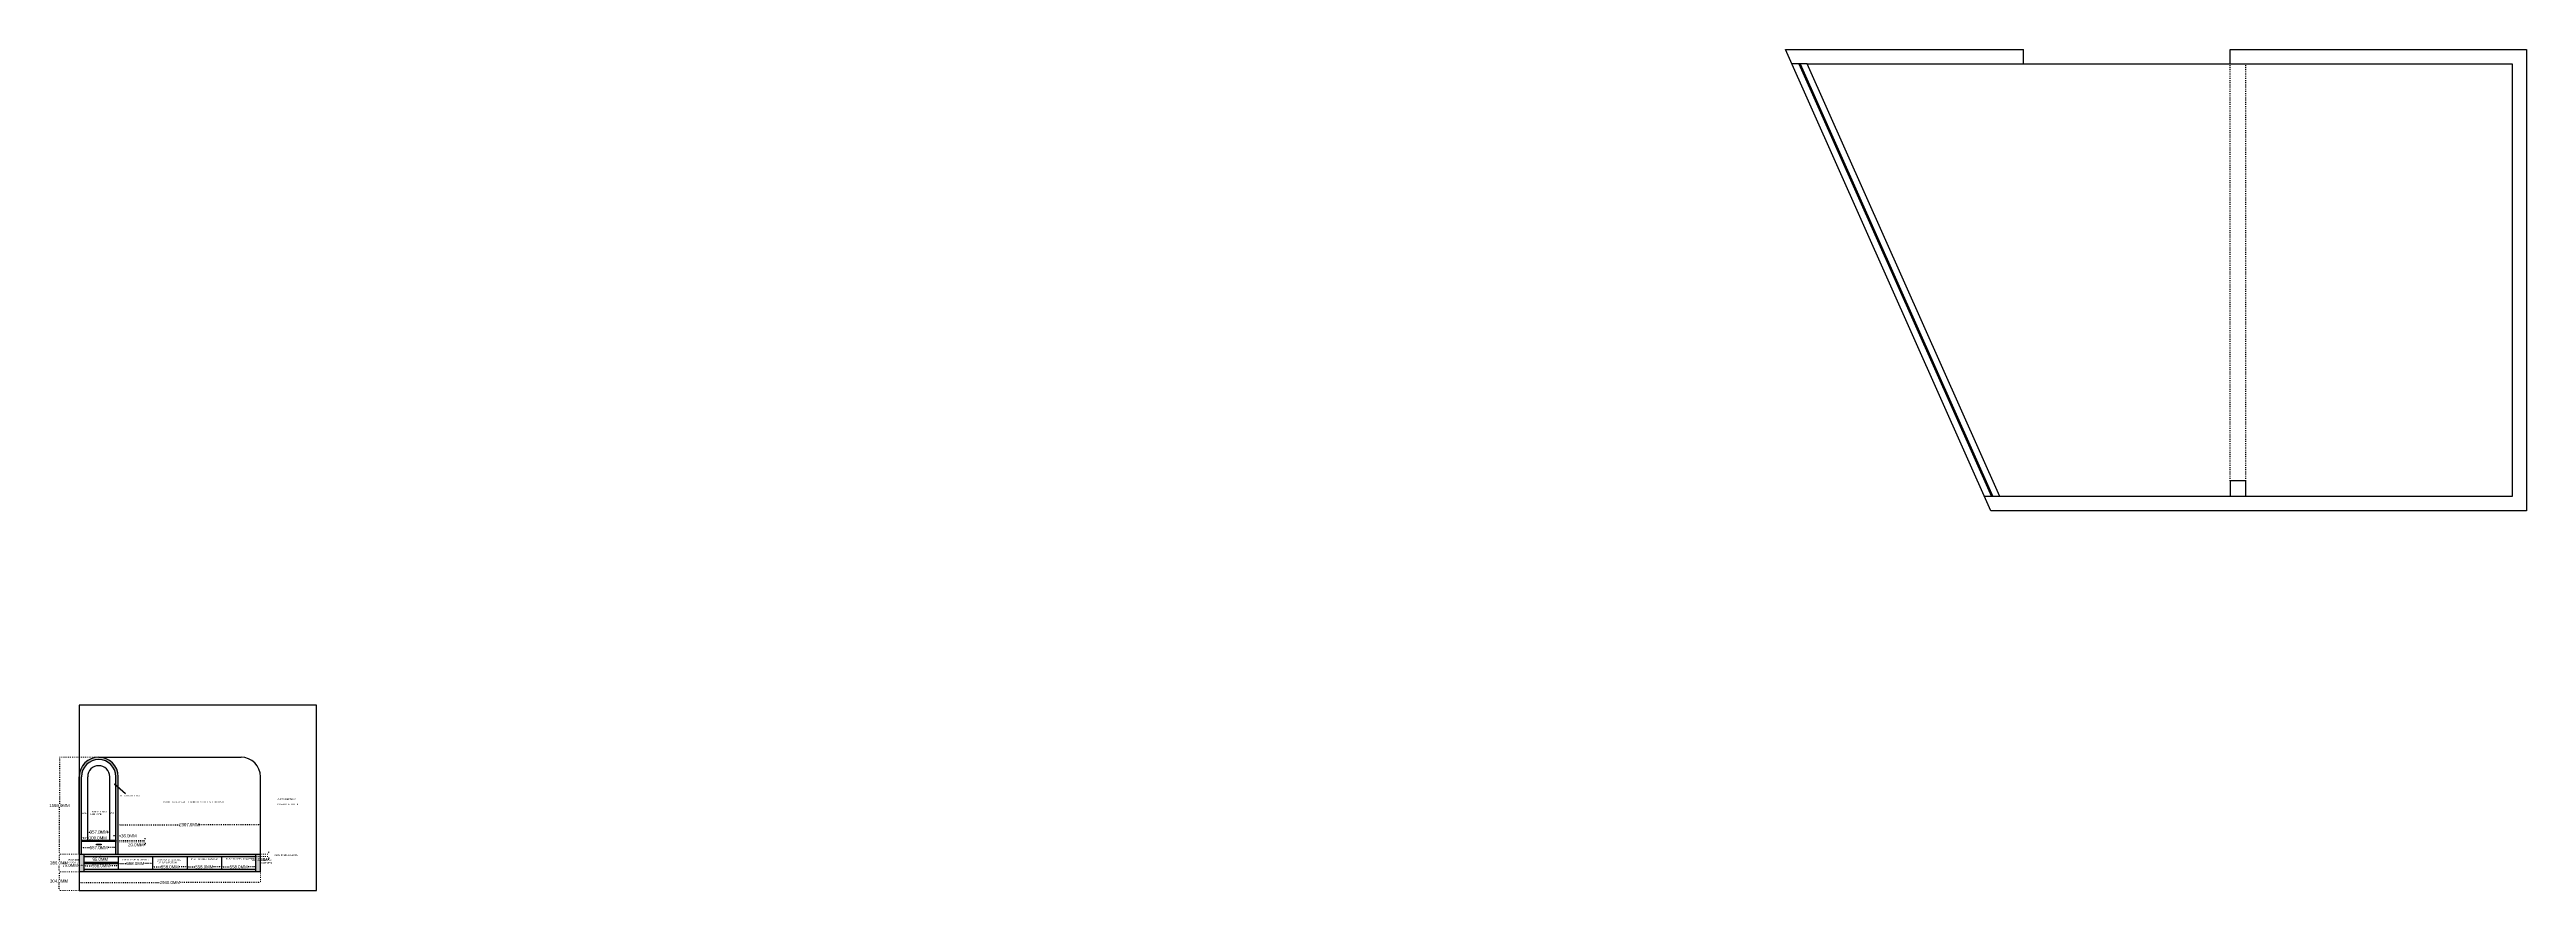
# Model space of a CAD drawing. Header units: millimetres. Extents: x 30849 to 148306, y 28561 to 116154.
# Drawn here: x 103724 to 143880, y 102531 to 116154 of the extents above; entities that cross this region are included whole.
import ezdxf

# ---------------------------------------------------------------- set-up
doc = ezdxf.new("R2010")
doc.units = ezdxf.units.MM
doc.header["$MEASUREMENT"] = 0
doc.linetypes.add('ACAD_ISO03W100', pattern=[30, 12, -18])
doc.styles.get("Standard").update_dxf_attribs({"font": 'arial.ttf'})
doc.dimstyles.get("Standard").update_dxf_attribs({"dimtxt": 50, "dimasz": 25, "dimexe": 0.18, "dimexo": 0.0625, "dimgap": 0.09, "dimtad": 0, "dimtih": 1, "dimtoh": 1, "dimdec": 1, "dimzin": 0, "dimdsep": 46, "dimtxsty": 'Standard', "dimcen": 0.09, "dimadec": 0, "dimazin": 0, "dimtfac": 1, "dimtdec": 1, "dimtofl": 0, "dimtmove": 0, "dimatfit": 3, "dimfxl": 1, "dimtolj": 1, "dimtzin": 0, "dimlwe": 0, "dimarcsym": 0})

# ---------------------------------------------------------------- blocks, each defined once
blk = doc.blocks.new('*D32')
at = {"color": 0, "linetype": 'ACAD_ISO03W100', "lineweight": 0, "transparency": 16777216}
for p, q in [((104205, 102835), (103879, 102835)), ((104205, 102531), (103879, 102531))]:
    blk.add_line(p, q, dxfattribs=at)
at = {"color": 0, "linetype": 'ACAD_ISO03W100', "lineweight": -2, "transparency": 16777216}
for p, q in [((103879, 102810), (103879, 102709)), ((103879, 102556), (103879, 102658))]:
    blk.add_line(p, q, dxfattribs=at)
at = {"color": 0, "transparency": 16777216}
for points in [[(103875, 102810), (103884, 102810), (103879, 102835)], [(103875, 102556), (103884, 102556), (103879, 102531)]]:
    blk.add_solid(points, dxfattribs=at)
at = {"layer": 'Defpoints', "color": 0, "transparency": 16777216}
for p in [(104205, 102835), (103879, 102531), (104205, 102531)]:
    blk.add_point(p, dxfattribs=at)
at = {"color": 0, "transparency": 16777216, "insert": (103879, 102683), "char_height": 50, "attachment_point": 5}
blk.add_mtext('\\A1;304.0MM', dxfattribs=at)
blk = doc.blocks.new('*D33')
at = {"color": 0, "linetype": 'ACAD_ISO03W100', "lineweight": 0, "transparency": 16777216}
for p, q in [((104205, 103121), (103880, 103121)), ((104205, 102835), (103880, 102835))]:
    blk.add_line(p, q, dxfattribs=at)
at = {"color": 0, "linetype": 'ACAD_ISO03W100', "lineweight": -2, "transparency": 16777216}
for p, q in [((103880, 103096), (103880, 103004)), ((103880, 102860), (103880, 102953))]:
    blk.add_line(p, q, dxfattribs=at)
at = {"color": 0, "transparency": 16777216}
for points in [[(103876, 103096), (103884, 103096), (103880, 103121)], [(103876, 102860), (103884, 102860), (103880, 102835)]]:
    blk.add_solid(points, dxfattribs=at)
at = {"layer": 'Defpoints', "color": 0, "transparency": 16777216}
for p in [(103880, 103121), (104205, 103121), (104205, 102835)]:
    blk.add_point(p, dxfattribs=at)
at = {"color": 0, "transparency": 16777216, "insert": (103880, 102978), "char_height": 50, "attachment_point": 5}
blk.add_mtext('\\A1;286.0MM', dxfattribs=at)
blk = doc.blocks.new('*D34')
at = {"color": 0, "linetype": 'ACAD_ISO03W100', "lineweight": 0, "transparency": 16777216}
for p, q in [((104521, 104690), (103884, 104690)), ((104205, 103121), (103884, 103121))]:
    blk.add_line(p, q, dxfattribs=at)
at = {"color": 0, "linetype": 'ACAD_ISO03W100', "lineweight": -2, "transparency": 16777216}
for p, q in [((103884, 104665), (103884, 103931)), ((103884, 103146), (103884, 103880))]:
    blk.add_line(p, q, dxfattribs=at)
at = {"color": 0, "transparency": 16777216}
for points in [[(103880, 104665), (103888, 104665), (103884, 104690)], [(103880, 103146), (103888, 103146), (103884, 103121)]]:
    blk.add_solid(points, dxfattribs=at)
at = {"layer": 'Defpoints', "color": 0, "transparency": 16777216}
for p in [(103884, 104690), (104521, 104690), (104205, 103121)]:
    blk.add_point(p, dxfattribs=at)
at = {"color": 0, "transparency": 16777216, "insert": (103884, 103906), "char_height": 50, "attachment_point": 5}
blk.add_mtext('\\A1;1569.0MM', dxfattribs=at)
blk = doc.blocks.new('*D35')
at = {"color": 0, "linetype": 'ACAD_ISO03W100', "lineweight": -2, "transparency": 16777216}
for p, q in [((104775, 103414), (104750, 103414)), ((104863, 103414), (104888, 103414))]:
    blk.add_line(p, q, dxfattribs=at)
at = {"color": 0, "linetype": 'ACAD_ISO03W100', "lineweight": 0, "transparency": 16777216}
for p, q in [((104800, 103341), (104800, 103414)), ((104838, 103341), (104838, 103414))]:
    blk.add_line(p, q, dxfattribs=at)
at = {"color": 0, "transparency": 16777216}
for points in [[(104775, 103418), (104775, 103410), (104800, 103414)], [(104863, 103418), (104863, 103410), (104838, 103414)]]:
    blk.add_solid(points, dxfattribs=at)
at = {"layer": 'Defpoints', "color": 0, "transparency": 16777216}
for p in [(104800, 103341), (104838, 103414), (104838, 103341)]:
    blk.add_point(p, dxfattribs=at)
at = {"color": 0, "transparency": 16777216, "insert": (105010, 103414), "char_height": 50, "attachment_point": 5}
blk.add_mtext('\\A1;38.0MM', dxfattribs=at)
blk = doc.blocks.new('*D36')
at = {"color": 0, "linetype": 'ACAD_ISO03W100', "lineweight": 0, "transparency": 16777216}
for p, q in [((104800, 103341), (105273, 103341)), ((104800, 103321), (105273, 103321))]:
    blk.add_line(p, q, dxfattribs=at)
at = {"color": 0, "linetype": 'ACAD_ISO03W100', "lineweight": -2, "transparency": 16777216}
for p, q in [((105273, 103271), (105248, 103271)), ((105273, 103366), (105273, 103391)), ((105273, 103296), (105273, 103271))]:
    blk.add_line(p, q, dxfattribs=at)
at = {"color": 0, "transparency": 16777216}
for points in [[(105268, 103366), (105277, 103366), (105273, 103341)], [(105268, 103296), (105277, 103296), (105273, 103321)]]:
    blk.add_solid(points, dxfattribs=at)
at = {"layer": 'Defpoints', "color": 0, "transparency": 16777216}
for p in [(104800, 103341), (104800, 103321), (105273, 103321)]:
    blk.add_point(p, dxfattribs=at)
at = {"color": 0, "transparency": 16777216, "insert": (105125, 103271), "char_height": 50, "attachment_point": 5}
blk.add_mtext('\\A1;20.0MM', dxfattribs=at)
blk = doc.blocks.new('*D37')
at = {"color": 0, "linetype": 'ACAD_ISO03W100', "lineweight": 0, "transparency": 16777216}
for p, q in [((104343, 103341), (104343, 103477)), ((104700, 103341), (104700, 103477))]:
    blk.add_line(p, q, dxfattribs=at)
at = {"color": 0, "linetype": 'ACAD_ISO03W100', "lineweight": -2, "transparency": 16777216}
for p, q in [((104368, 103477), (104380, 103477)), ((104675, 103477), (104663, 103477))]:
    blk.add_line(p, q, dxfattribs=at)
at = {"color": 0, "transparency": 16777216}
for points in [[(104368, 103481), (104368, 103473), (104343, 103477)], [(104675, 103481), (104675, 103473), (104700, 103477)]]:
    blk.add_solid(points, dxfattribs=at)
at = {"layer": 'Defpoints', "color": 0, "transparency": 16777216}
for p in [(104343, 103341), (104700, 103477), (104700, 103341)]:
    blk.add_point(p, dxfattribs=at)
at = {"color": 0, "transparency": 16777216, "insert": (104521, 103477), "char_height": 50, "attachment_point": 5}
blk.add_mtext('\\A1;357.0MM', dxfattribs=at)
blk = doc.blocks.new('*D38')
at = {"color": 0, "linetype": 'ACAD_ISO03W100', "lineweight": 0, "transparency": 16777216}
for p, q in [((104243, 103341), (104243, 103383)), ((104343, 103341), (104343, 103383))]:
    blk.add_line(p, q, dxfattribs=at)
at = {"color": 0, "linetype": 'ACAD_ISO03W100', "lineweight": -2, "transparency": 16777216}
for p, q in [((104268, 103383), (104318, 103383)), ((104343, 103383), (104368, 103383))]:
    blk.add_line(p, q, dxfattribs=at)
at = {"color": 0, "transparency": 16777216}
for points in [[(104268, 103387), (104268, 103379), (104243, 103383)], [(104318, 103387), (104318, 103379), (104343, 103383)]]:
    blk.add_solid(points, dxfattribs=at)
at = {"layer": 'Defpoints', "color": 0, "transparency": 16777216}
for p in [(104243, 103341), (104343, 103383), (104343, 103341)]:
    blk.add_point(p, dxfattribs=at)
at = {"color": 0, "transparency": 16777216, "insert": (104507, 103383), "char_height": 50, "attachment_point": 5}
blk.add_mtext('\\A1;100.0MM', dxfattribs=at)
blk = doc.blocks.new('*D39')
at = {"color": 0, "linetype": 'ACAD_ISO03W100', "lineweight": 0, "transparency": 16777216}
for p, q in [((104205, 102835), (104205, 102659)), ((107145, 102835), (107145, 102659))]:
    blk.add_line(p, q, dxfattribs=at)
at = {"color": 0, "linetype": 'ACAD_ISO03W100', "lineweight": -2, "transparency": 16777216}
for p, q in [((104230, 102659), (105513, 102659)), ((107120, 102659), (105836, 102659))]:
    blk.add_line(p, q, dxfattribs=at)
at = {"color": 0, "transparency": 16777216}
for points in [[(104230, 102663), (104230, 102655), (104205, 102659)], [(107120, 102663), (107120, 102655), (107145, 102659)]]:
    blk.add_solid(points, dxfattribs=at)
at = {"layer": 'Defpoints', "color": 0, "transparency": 16777216}
for p in [(104205, 102835), (107145, 102835), (107145, 102659)]:
    blk.add_point(p, dxfattribs=at)
at = {"color": 0, "transparency": 16777216, "insert": (105675, 102659), "char_height": 50, "attachment_point": 5}
blk.add_mtext('\\A1;2940.0MM', dxfattribs=at)
blk = doc.blocks.new('*D40')
at = {"color": 0, "linetype": 'ACAD_ISO03W100', "lineweight": 0, "transparency": 16777216}
for p, q in [((104243, 103321), (104243, 103224)), ((104800, 103321), (104800, 103224))]:
    blk.add_line(p, q, dxfattribs=at)
at = {"color": 0, "linetype": 'ACAD_ISO03W100', "lineweight": -2, "transparency": 16777216}
for p, q in [((104268, 103224), (104380, 103224)), ((104775, 103224), (104663, 103224))]:
    blk.add_line(p, q, dxfattribs=at)
at = {"color": 0, "transparency": 16777216}
for points in [[(104268, 103228), (104268, 103220), (104243, 103224)], [(104775, 103228), (104775, 103220), (104800, 103224)]]:
    blk.add_solid(points, dxfattribs=at)
at = {"layer": 'Defpoints', "color": 0, "transparency": 16777216}
for p in [(104243, 103321), (104800, 103321), (104800, 103224)]:
    blk.add_point(p, dxfattribs=at)
at = {"color": 0, "transparency": 16777216, "insert": (104521, 103224), "char_height": 50, "attachment_point": 5}
blk.add_mtext('\\A1;557.0MM', dxfattribs=at)
blk = doc.blocks.new('*D41')
at = {"color": 0, "linetype": 'ACAD_ISO03W100', "lineweight": 0, "transparency": 16777216}
for p, q in [((104838, 103121), (104838, 103596)), ((107145, 103121), (107145, 103596))]:
    blk.add_line(p, q, dxfattribs=at)
at = {"color": 0, "linetype": 'ACAD_ISO03W100', "lineweight": -2, "transparency": 16777216}
for p, q in [((104863, 103596), (105830, 103596)), ((107120, 103596), (106153, 103596))]:
    blk.add_line(p, q, dxfattribs=at)
at = {"color": 0, "transparency": 16777216}
for points in [[(104863, 103600), (104863, 103592), (104838, 103596)], [(107120, 103600), (107120, 103592), (107145, 103596)]]:
    blk.add_solid(points, dxfattribs=at)
at = {"layer": 'Defpoints', "color": 0, "transparency": 16777216}
for p in [(107145, 103596), (104838, 103121), (107145, 103121)]:
    blk.add_point(p, dxfattribs=at)
at = {"color": 0, "transparency": 16777216, "insert": (105991, 103596), "char_height": 50, "attachment_point": 5}
blk.add_mtext('\\A1;2307.0MM', dxfattribs=at)
blk = doc.blocks.new('*D42')
at = {"color": 0, "linetype": 'ACAD_ISO03W100', "lineweight": -2, "transparency": 16777216}
for p, q in [((104205, 102937), (104180, 102937)), ((104255, 102937), (104230, 102937))]:
    blk.add_line(p, q, dxfattribs=at)
at = {"color": 0, "linetype": 'ACAD_ISO03W100', "lineweight": 0, "transparency": 16777216}
for p, q in [((104205, 102835), (104205, 102937)), ((104280, 102835), (104280, 102937))]:
    blk.add_line(p, q, dxfattribs=at)
at = {"color": 0, "transparency": 16777216}
for points in [[(104230, 102941), (104230, 102933), (104205, 102937)], [(104255, 102941), (104255, 102933), (104280, 102937)]]:
    blk.add_solid(points, dxfattribs=at)
at = {"layer": 'Defpoints', "color": 0, "transparency": 16777216}
for p in [(104205, 102937), (104205, 102835), (104280, 102835)]:
    blk.add_point(p, dxfattribs=at)
at = {"color": 0, "transparency": 16777216, "insert": (104058, 102937), "char_height": 50, "attachment_point": 5}
blk.add_mtext('\\A1;75.0MM', dxfattribs=at)
blk = doc.blocks.new('*D43')
at = {"color": 0, "linetype": 'ACAD_ISO03W100', "lineweight": 0, "transparency": 16777216}
for p, q in [((104280, 102968), (104280, 102931)), ((104838, 102968), (104838, 102931))]:
    blk.add_line(p, q, dxfattribs=at)
at = {"color": 0, "linetype": 'ACAD_ISO03W100', "lineweight": -2, "transparency": 16777216}
for p, q in [((104305, 102931), (104417, 102931)), ((104813, 102931), (104700, 102931))]:
    blk.add_line(p, q, dxfattribs=at)
at = {"color": 0, "transparency": 16777216}
for points in [[(104305, 102936), (104305, 102927), (104280, 102931)], [(104813, 102936), (104813, 102927), (104838, 102931)]]:
    blk.add_solid(points, dxfattribs=at)
at = {"layer": 'Defpoints', "color": 0, "transparency": 16777216}
for p in [(104280, 102968), (104838, 102968), (104838, 102931)]:
    blk.add_point(p, dxfattribs=at)
at = {"color": 0, "transparency": 16777216, "insert": (104559, 102931), "char_height": 50, "attachment_point": 5}
blk.add_mtext('\\A1;558.0MM', dxfattribs=at)
blk = doc.blocks.new('*D44')
at = {"color": 0, "linetype": 'ACAD_ISO03W100', "lineweight": 0, "transparency": 16777216}
for p, q in [((104280, 103083), (104547, 103083)), ((104280, 102988), (104547, 102988))]:
    blk.add_line(p, q, dxfattribs=at)
at = {"color": 0, "linetype": 'ACAD_ISO03W100', "lineweight": -2, "transparency": 16777216}
for p, q in [((104547, 103108), (104547, 103133)), ((104547, 102963), (104547, 102938))]:
    blk.add_line(p, q, dxfattribs=at)
at = {"color": 0, "transparency": 16777216}
for points in [[(104543, 103108), (104551, 103108), (104547, 103083)], [(104543, 102963), (104551, 102963), (104547, 102988)]]:
    blk.add_solid(points, dxfattribs=at)
at = {"layer": 'Defpoints', "color": 0, "transparency": 16777216}
for p in [(104280, 103083), (104280, 102988), (104547, 102988)]:
    blk.add_point(p, dxfattribs=at)
at = {"color": 0, "transparency": 16777216, "insert": (104547, 103036), "char_height": 50, "attachment_point": 5}
blk.add_mtext('\\A1;95.0MM', dxfattribs=at)
blk = doc.blocks.new('*D45')
at = {"color": 0, "linetype": 'ACAD_ISO03W100', "lineweight": 0, "transparency": 16777216}
for p, q in [((104838, 103083), (104838, 102967)), ((105396, 103083), (105396, 102967))]:
    blk.add_line(p, q, dxfattribs=at)
at = {"color": 0, "linetype": 'ACAD_ISO03W100', "lineweight": -2, "transparency": 16777216}
for p, q in [((104863, 102968), (104975, 102968)), ((105371, 102968), (105258, 102968))]:
    blk.add_line(p, q, dxfattribs=at)
at = {"color": 0, "transparency": 16777216}
for points in [[(104863, 102972), (104863, 102963), (104838, 102968)], [(105371, 102972), (105371, 102963), (105396, 102968)]]:
    blk.add_solid(points, dxfattribs=at)
at = {"layer": 'Defpoints', "color": 0, "transparency": 16777216}
for p in [(104838, 103083), (105396, 103083), (105396, 102968)]:
    blk.add_point(p, dxfattribs=at)
at = {"color": 0, "transparency": 16777216, "insert": (105117, 102968), "char_height": 50, "attachment_point": 5}
blk.add_mtext('\\A1;558.0MM', dxfattribs=at)
blk = doc.blocks.new('*D46')
at = {"color": 0, "linetype": 'ACAD_ISO03W100', "lineweight": 0, "transparency": 16777216}
for p, q in [((107070, 103121), (107278, 103121)), ((107070, 103083), (107278, 103083))]:
    blk.add_line(p, q, dxfattribs=at)
at = {"color": 0, "linetype": 'ACAD_ISO03W100', "lineweight": -2, "transparency": 16777216}
for p, q in [((107278, 103033), (107253, 103033)), ((107278, 103146), (107278, 103171)), ((107278, 103058), (107278, 103033))]:
    blk.add_line(p, q, dxfattribs=at)
at = {"color": 0, "transparency": 16777216}
for points in [[(107274, 103146), (107282, 103146), (107278, 103121)], [(107274, 103058), (107282, 103058), (107278, 103083)]]:
    blk.add_solid(points, dxfattribs=at)
at = {"layer": 'Defpoints', "color": 0, "transparency": 16777216}
for p in [(107070, 103121), (107070, 103083), (107278, 103083)]:
    blk.add_point(p, dxfattribs=at)
at = {"color": 0, "transparency": 16777216, "insert": (107131, 103033), "char_height": 50, "attachment_point": 5}
blk.add_mtext('\\A1;38.0MM', dxfattribs=at)
blk = doc.blocks.new('*D47')
at = {"color": 0, "linetype": 'ACAD_ISO03W100', "lineweight": 0, "transparency": 16777216}
for p, q in [((105396, 102873), (105396, 102914)), ((105954, 102873), (105954, 102914))]:
    blk.add_line(p, q, dxfattribs=at)
at = {"color": 0, "linetype": 'ACAD_ISO03W100', "lineweight": -2, "transparency": 16777216}
for p, q in [((105421, 102914), (105533, 102914)), ((105929, 102914), (105816, 102914))]:
    blk.add_line(p, q, dxfattribs=at)
at = {"color": 0, "transparency": 16777216}
for points in [[(105421, 102918), (105421, 102910), (105396, 102914)], [(105929, 102918), (105929, 102910), (105954, 102914)]]:
    blk.add_solid(points, dxfattribs=at)
at = {"layer": 'Defpoints', "color": 0, "transparency": 16777216}
for p in [(105396, 102873), (105954, 102914), (105954, 102873)]:
    blk.add_point(p, dxfattribs=at)
at = {"color": 0, "transparency": 16777216, "insert": (105675, 102914), "char_height": 50, "attachment_point": 5}
blk.add_mtext('\\A1;558.0MM', dxfattribs=at)
blk = doc.blocks.new('*D48')
at = {"color": 0, "linetype": 'ACAD_ISO03W100', "lineweight": 0, "transparency": 16777216}
for p, q in [((105954, 102873), (105954, 102913)), ((106512, 102873), (106512, 102913))]:
    blk.add_line(p, q, dxfattribs=at)
at = {"color": 0, "linetype": 'ACAD_ISO03W100', "lineweight": -2, "transparency": 16777216}
for p, q in [((105979, 102913), (106091, 102913)), ((106487, 102913), (106374, 102913))]:
    blk.add_line(p, q, dxfattribs=at)
at = {"color": 0, "transparency": 16777216}
for points in [[(105979, 102917), (105979, 102909), (105954, 102913)], [(106487, 102917), (106487, 102909), (106512, 102913)]]:
    blk.add_solid(points, dxfattribs=at)
at = {"layer": 'Defpoints', "color": 0, "transparency": 16777216}
for p in [(105954, 102873), (106512, 102913), (106512, 102873)]:
    blk.add_point(p, dxfattribs=at)
at = {"color": 0, "transparency": 16777216, "insert": (106233, 102913), "char_height": 50, "attachment_point": 5}
blk.add_mtext('\\A1;558.0MM', dxfattribs=at)
blk = doc.blocks.new('*D49')
at = {"color": 0, "linetype": 'ACAD_ISO03W100', "lineweight": 0, "transparency": 16777216}
for p, q in [((106512, 102873), (106512, 102913)), ((107070, 102873), (107070, 102913))]:
    blk.add_line(p, q, dxfattribs=at)
at = {"color": 0, "linetype": 'ACAD_ISO03W100', "lineweight": -2, "transparency": 16777216}
for p, q in [((106537, 102913), (106649, 102913)), ((107045, 102913), (106932, 102913))]:
    blk.add_line(p, q, dxfattribs=at)
at = {"color": 0, "transparency": 16777216}
for points in [[(106537, 102917), (106537, 102909), (106512, 102913)], [(107045, 102917), (107045, 102909), (107070, 102913)]]:
    blk.add_solid(points, dxfattribs=at)
at = {"layer": 'Defpoints', "color": 0, "transparency": 16777216}
for p in [(106512, 102873), (107070, 102913), (107070, 102873)]:
    blk.add_point(p, dxfattribs=at)
at = {"color": 0, "transparency": 16777216, "insert": (106791, 102913), "char_height": 50, "attachment_point": 5}
blk.add_mtext('\\A1;558.0MM', dxfattribs=at)

msp = doc.modelspace()

# ---------------------------------------------------------------- hatches: boundary and pattern name
h = msp.add_hatch(color=256)
h.dxf.hatch_style = 1
h.paths.add_polyline_path([(104204.7, 104373.18), (104204.7, 103121.18), (104242.7, 103121.18), (104242.7, 104373.21, -1), (104799.7, 104374.15), (104799.7, 103121.18), (104837.7, 103121.18), (104837.7, 104374.18, 0.99999999)])
h = msp.add_hatch(color=256)
h.dxf.hatch_style = 1
h.paths.add_polyline_path([(104799.7, 103341.18), (104242.7, 103341.18), (104242.7, 103321.18), (104799.7, 103321.18)])
at = {"transparency": 33554653}
h = msp.add_hatch(color=256, dxfattribs=at)
h.dxf.hatch_style = 1
h.set_gradient(color1=(255, 255, 255), color2=(0, 0, 0), rotation=90)
h.paths.add_polyline_path([(107144.7, 103121.18), (107069.7, 103121.18), (107069.7, 102835.18), (107144.7, 102835.18)])
h.paths.add_polyline_path([(104279.7, 103121.18), (104204.7, 103121.18), (104204.7, 102835.18), (104279.7, 102835.18)])
h = msp.add_hatch(color=256)
h.dxf.hatch_style = 1
h.paths.add_polyline_path([(107069.7, 103121.18), (104279.7, 103121.18), (104279.7, 103083.18), (107069.7, 103083.18)])
h.paths.add_polyline_path([(107069.7, 102873.18), (104279.7, 102873.18), (104279.7, 102835.18), (107069.7, 102835.18)])
h.paths.add_polyline_path([(104837.7, 102988.18), (104279.7, 102988.18), (104279.7, 102968.18), (104837.7, 102968.18)])

# ---------------------------------------------------------------- linework, layer by layer
for p, q in [((131866.12, 116154.08), (135725.42, 116154.08)), ((135195.11, 108683.68), (131866.12, 116154.08)), ((135725.42, 115924.08), (135725.42, 116154.08)), ((139078.22, 115924.08), (139078.22, 116154.08)), ((139078.22, 116154.08), (143880.22, 116154.08)), ((143880.22, 116154.08), (143880.22, 108683.68)), ((132220.42, 115924.08), (131968.62, 115924.08)), ((132083.57, 115924.08), (135207.57, 108913.68)), ((132105.47, 115924.08), (135229.47, 108913.68)), ((132220.42, 115924.08), (135725.42, 115924.08)), ((135344.42, 108913.68), (132220.42, 115924.08)), ((135725.42, 115924.08), (139078.22, 115924.08)), ((139078.22, 115924.08), (143650.22, 115924.08)), ((143650.22, 115924.08), (143650.22, 108913.68)), ((135344.42, 108913.68), (135092.62, 108913.68)), ((139078.22, 108913.68), (135344.42, 108913.68)), ((139332.22, 109167.68), (139078.22, 109167.68)), ((139078.22, 109167.68), (139078.22, 108913.68)), ((139332.22, 108913.68), (139078.22, 108913.68)), ((139332.22, 108913.68), (139332.22, 109167.68)), ((143650.22, 108913.68), (139332.22, 108913.68)), ((143880.22, 108683.68), (135195.11, 108683.68)), ((108054.7, 105531.18), (104204.7, 105531.18)), ((104204.7, 105531.18), (104204.7, 104690.18)), ((108054.7, 102531.18), (108054.7, 105531.18)), ((104204.7, 104690.18), (104204.7, 102531.18)), ((104521.2, 104690.18), (106828.7, 104690.18)), ((104204.7, 103121.18), (104204.7, 104374.18)), ((104204.7, 104374.18), (104204.7, 102531.18)), ((104242.7, 103121.18), (104242.7, 104374.18)), ((104342.7, 103341.18), (104342.7, 104374.18)), ((104699.7, 103341.18), (104699.7, 104374.18)), ((104779.16, 104256.53), (104956.02, 104103.77)), ((104779.16, 104256.53), (104784.58, 104240.43)), ((104779.16, 104256.53), (104799.7, 104253.97)), ((104799.7, 103121.18), (104799.7, 104374.18)), ((104799.7, 103121.18), (104799.7, 104374.18)), ((104837.7, 103121.18), (104837.7, 104374.18)), ((107144.7, 103121.18), (107144.7, 104374.18)), ((104799.7, 103341.18), (104242.7, 103341.18)), ((104799.7, 103321.18), (104242.7, 103321.18)), ((104799.7, 103121.18), (104799.7, 103341.18)), ((104204.7, 103121.18), (107144.7, 103121.18)), ((104204.7, 102835.18), (107144.7, 102835.18)), ((104279.7, 103121.18), (104279.7, 102835.18)), ((104279.7, 103083.18), (107069.7, 103083.18)), ((104279.7, 102988.18), (104837.7, 102988.18)), ((104279.7, 102968.18), (104837.7, 102968.18)), ((104279.7, 102873.18), (107069.7, 102873.18)), ((104837.7, 103083.18), (104837.7, 102873.18)), ((105395.7, 103083.18), (105395.7, 102873.18)), ((105953.7, 103083.18), (105953.7, 102873.18)), ((106511.7, 103083.18), (106511.7, 102873.18)), ((107069.7, 102835.18), (107069.7, 103121.18)), ((107144.7, 102835.18), (107144.7, 103121.18)), ((104204.7, 102531.18), (108054.7, 102531.18))]:
    msp.add_line(p, q)
at = {"linetype": 'ACAD_ISO03W100'}
for p, q in [((139078.22, 109167.68), (139078.22, 115924.08)), ((139332.22, 109167.68), (139332.22, 115924.08))]:
    msp.add_line(p, q, dxfattribs=at)
msp.add_lwpolyline([(104488.27, 103278.26), (104562.42, 103278.26), (104562.42, 103270.32), (104488.27, 103270.32)], close=True)
for centre, radius, start, end in [((104521.2, 104373.68), 316.5, 0.090586, 179.909414), ((104521.2, 104373.68), 278.5, 0.090586, 179.909414), ((104521.2, 104373.68), 178.5, 0.090586, 179.909414), ((106828.7, 104374.18), 316, 360, 90)]:
    msp.add_arc(centre, radius, start, end)

# ---------------------------------------------------------------- texts
at = {"char_height": 25, "attachment_point": 1}
for s, insert in [('FLEX PROFILE LIGHT', (104869.58, 104079.55)), ('ALTAR DEPTH 12"  \\P\\PDRAWER DEPTH 16"                 ', (107422.16, 104022.46)), ('WALL', (104247.21, 103796.78)), ('19MM PLY BASE\\PLAMINATE', (104390.86, 103820.22)), ('WALL', (104705.45, 103798.59)), ('TV UNIT BACKPLY WITH LAMINATE, COVE LIGHT AROUND', (105562.48, 103975.95)), ('ROUNDED \\PCORNERS', (104033.68, 103040.19)), ('PUSH TO OPEN DRAWER', (104906.77, 103041.98)), ('DOWNWARD OPENING \\PFOR CONNECTION', (105462.62, 103036.48)), ('PUSH TO OPEN DRAWER', (106017.23, 103051.51)), ('PUSH TO OPEN DRAWER', (106584.14, 103054.33)), ('ROUNDED \\PCORNERS', (107157.43, 103031.95)), ('38MM BORDER FRAME', (107367.32, 103116.64))]:
    msp.add_mtext_dynamic_manual_height_columns(s, width=1356.9854, gutter_width=1, heights=[0], dxfattribs=dict(at, insert=insert))

# ---------------------------------------------------------------- dimensions: what is measured, and where the dimension line sits
for base, p1, p2, picture, middle in [((103884.06, 104690.18), (104204.7, 103121.18), (104521.2, 104690.18), '*D34', (103884.06, 103905.68)), ((105272.53, 103321.18), (104799.7, 103341.18), (104799.7, 103321.18), '*D36', (105124.94, 103271.18)), ((103879.44, 102531.18), (104204.7, 102835.18), (104204.7, 102531.18), '*D32', (103879.44, 102683.18)), ((103879.78, 103121.18), (104204.7, 102835.18), (104204.7, 103121.18), '*D33', (103879.78, 102978.18)), ((104547.13, 102988.18), (104279.7, 103083.18), (104279.7, 102988.18), '*D44', (104547.13, 103035.68)), ((107277.93, 103083.18), (107069.7, 103121.18), (107069.7, 103083.18), '*D46', (107130.79, 103033.18))]:
    dim = msp.add_linear_dim(base=base, p1=p1, p2=p2, angle=90, dimstyle='Standard', override={"dimpost": 'MM'})
    dim.commit()
    dim.dimension.update_dxf_attribs({"geometry": picture, "text_midpoint": middle})
for base, p1, p2, picture, middle in [((107144.7, 103595.69), (104837.7, 103121.18), (107144.7, 103121.18), '*D41', (105991.2, 103595.69)), ((104342.7, 103383.07), (104242.7, 103341.18), (104342.7, 103341.18), '*D38', (104506.93, 103383.07)), ((104799.7, 103223.96), (104242.7, 103321.18), (104799.7, 103321.18), '*D40', (104521.2, 103223.96)), ((104699.7, 103477.13), (104342.7, 103341.18), (104699.7, 103341.18), '*D37', (104521.2, 103477.13)), ((104837.7, 103414.1), (104799.7, 103341.18), (104837.7, 103341.18), '*D35', (105009.84, 103414.1)), ((104204.7, 102937.29), (104279.7, 102835.18), (104204.7, 102835.18), '*D42', (104057.75, 102937.29)), ((107144.7, 102658.79), (104204.7, 102835.18), (107144.7, 102835.18), '*D39', (105674.7, 102658.79)), ((104837.7, 102931.42), (104279.7, 102968.18), (104837.7, 102968.18), '*D43', (104558.7, 102931.42)), ((105395.7, 102967.64), (104837.7, 103083.18), (105395.7, 103083.18), '*D45', (105116.7, 102967.64)), ((105953.7, 102913.93), (105395.7, 102873.18), (105953.7, 102873.18), '*D47', (105674.7, 102913.93)), ((106511.7, 102913.31), (105953.7, 102873.18), (106511.7, 102873.18), '*D48', (106232.7, 102913.31)), ((107069.7, 102913.3), (106511.7, 102873.18), (107069.7, 102873.18), '*D49', (106790.7, 102913.3))]:
    dim = msp.add_linear_dim(base=base, p1=p1, p2=p2, dimstyle='Standard', override={"dimpost": 'MM'})
    dim.commit()
    dim.dimension.update_dxf_attribs({"geometry": picture, "text_midpoint": middle})

doc.saveas('drawing.dxf')
